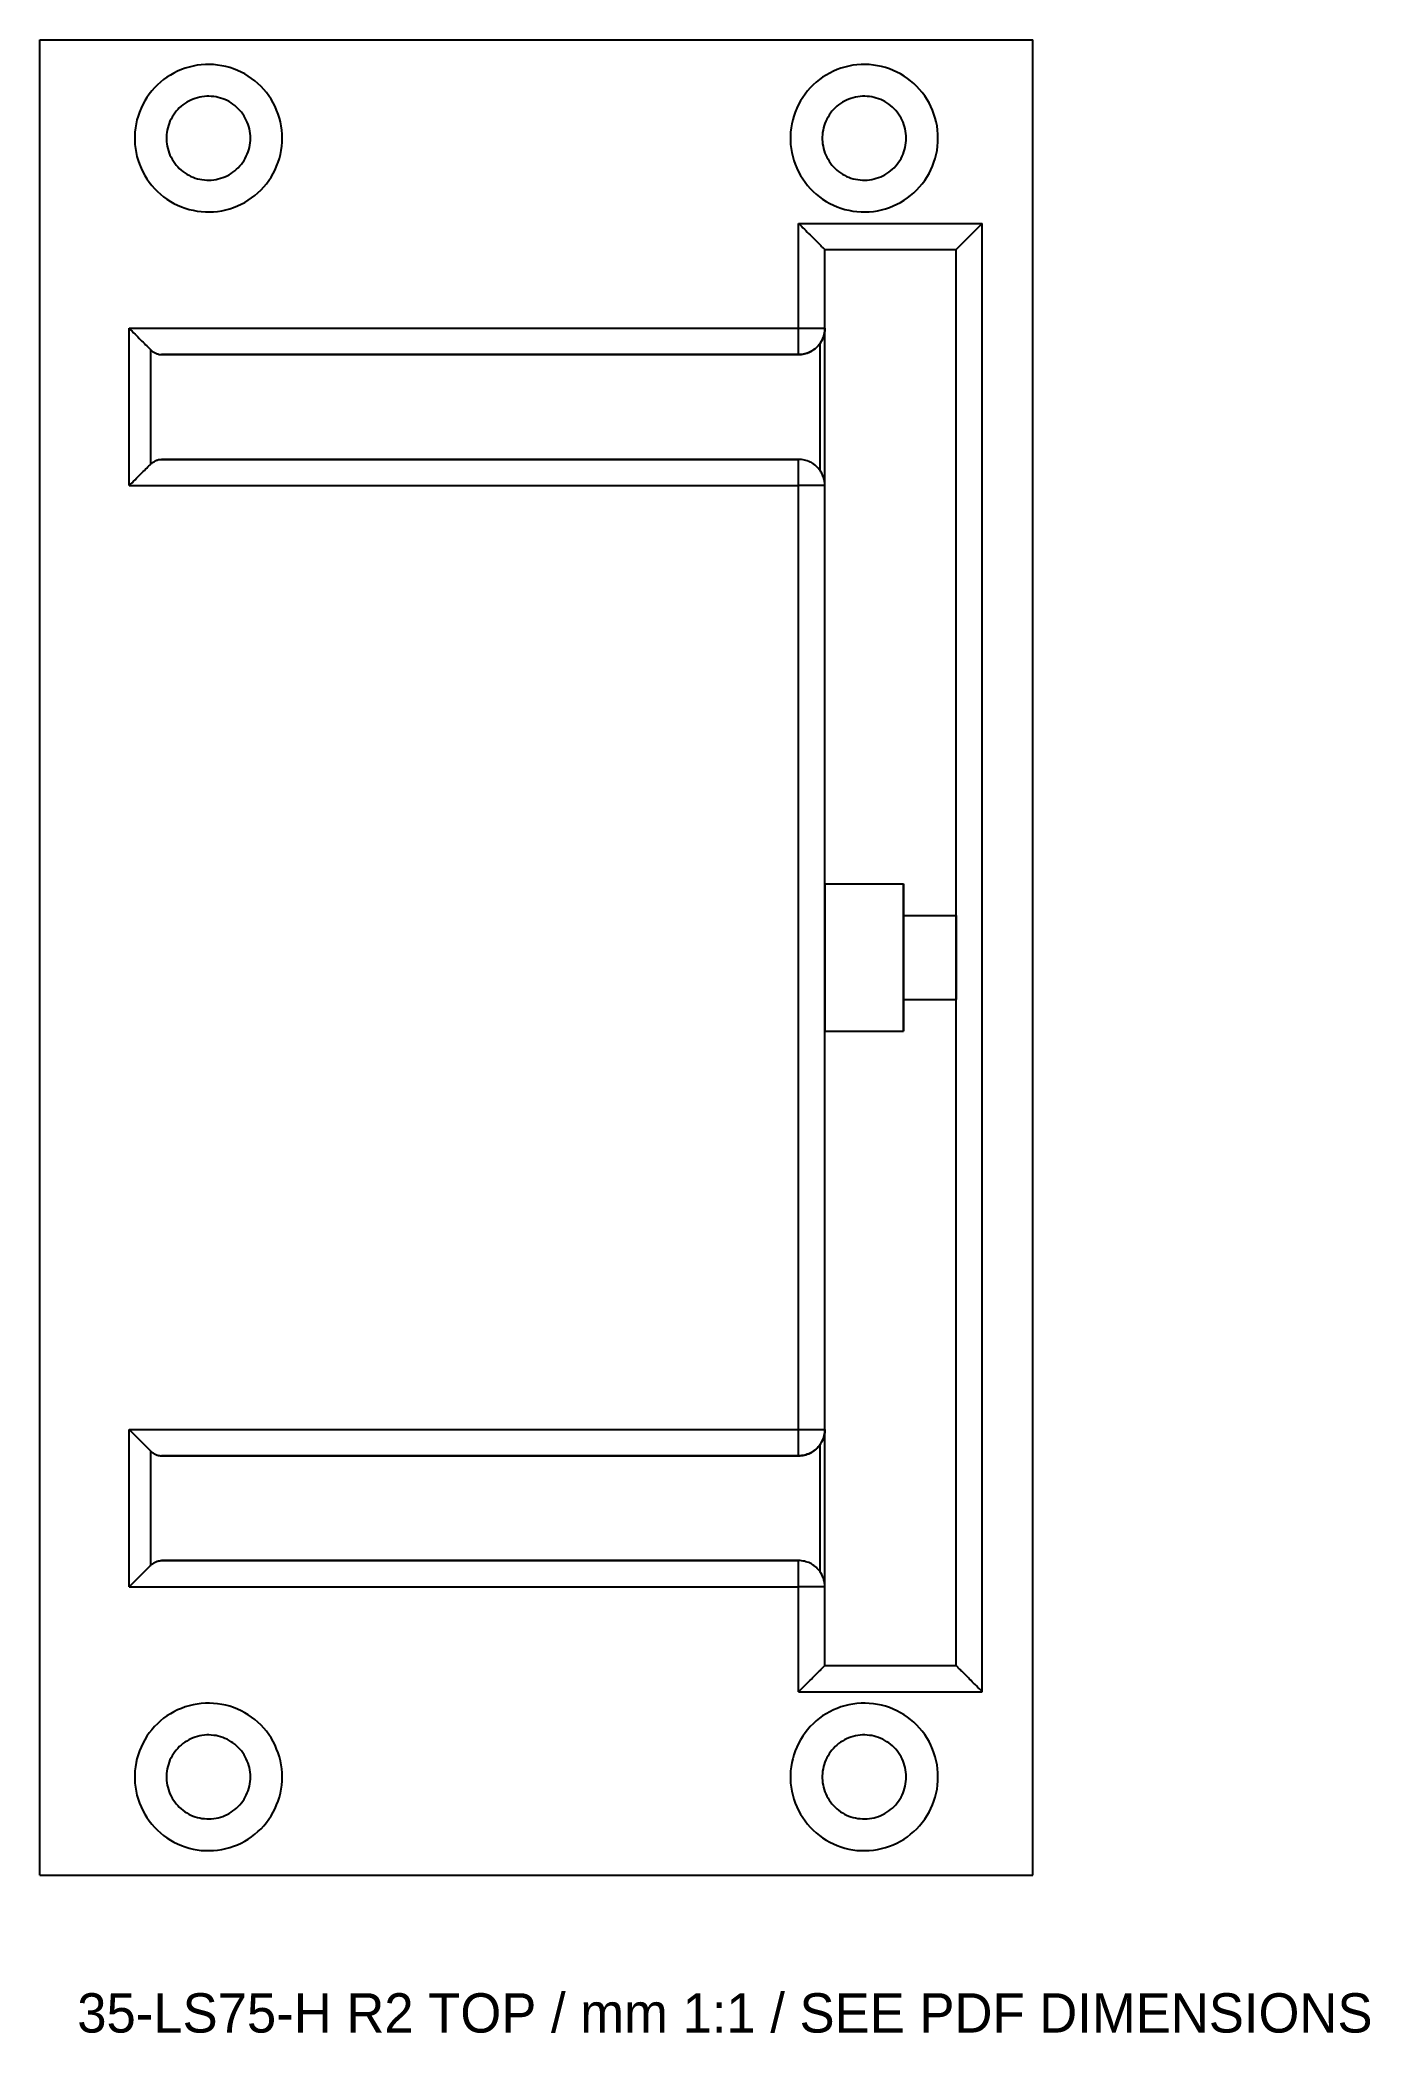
# Model space of a CAD drawing. Header units: millimetres. Extents: x -38 to 64, y -82 to 70.
import ezdxf

# ---------------------------------------------------------------- set-up
doc = ezdxf.new("R2010")
doc.units = ezdxf.units.MM
doc.layers.add('HIDDEN', color=8, linetype='Continuous')

msp = doc.modelspace()

# ---------------------------------------------------------------- texts
msp.add_text('35-LS75-H R2 TOP / mm 1:1 / SEE PDF DIMENSIONS', height=3).set_placement((-35, -82))

# ---------------------------------------------------------------- linework, layer by layer
for points in [[(-37.85, -70), (-37.85, 70)], [(-37.85, 70), (37.85, 70)], [(37.85, -70), (37.85, 70)], [(-19.38, 62.5), (-19.38, 62.81), (-19.41, 63.12), (-19.45, 63.43), (-19.51, 63.74), (-19.59, 64.04), (-19.69, 64.34), (-19.8, 64.63), (-19.92, 64.92), (-20.06, 65.2), (-20.22, 65.47), (-20.39, 65.73), (-20.58, 65.98), (-20.78, 66.22), (-20.99, 66.45), (-21.22, 66.67), (-21.46, 66.87), (-21.71, 67.06), (-21.96, 67.24), (-22.23, 67.4), (-22.51, 67.54), (-22.79, 67.67), (-23.08, 67.79), (-23.38, 67.89), (-23.68, 67.97), (-23.99, 68.03), (-24.3, 68.08), (-24.61, 68.11), (-24.92, 68.12), (-25.23, 68.12), (-25.55, 68.1), (-25.86, 68.06), (-26.16, 68), (-26.47, 67.93), (-26.77, 67.84), (-27.06, 67.73), (-27.35, 67.61), (-27.63, 67.47), (-27.9, 67.32), (-28.17, 67.15), (-28.42, 66.97), (-28.66, 66.77), (-28.89, 66.56), (-29.11, 66.34), (-29.32, 66.1), (-29.51, 65.86), (-29.69, 65.6), (-29.86, 65.34), (-30.01, 65.06), (-30.14, 64.78), (-30.26, 64.49), (-30.36, 64.19), (-30.45, 63.89), (-30.52, 63.59), (-30.57, 63.28), (-30.61, 62.97), (-30.62, 62.66), (-30.62, 62.34), (-30.61, 62.03), (-30.57, 61.72), (-30.52, 61.41), (-30.45, 61.11), (-30.36, 60.81), (-30.26, 60.51), (-30.14, 60.22), (-30.01, 59.94), (-29.86, 59.66), (-29.69, 59.4), (-29.51, 59.14), (-29.32, 58.9), (-29.11, 58.66), (-28.89, 58.44), (-28.66, 58.23), (-28.42, 58.03), (-28.17, 57.85), (-27.9, 57.68), (-27.63, 57.53), (-27.35, 57.39), (-27.06, 57.27), (-26.77, 57.16), (-26.47, 57.07), (-26.16, 57), (-25.86, 56.94), (-25.55, 56.9), (-25.23, 56.88), (-24.92, 56.88), (-24.61, 56.89), (-24.3, 56.92), (-23.99, 56.97), (-23.68, 57.03), (-23.38, 57.11), (-23.08, 57.21), (-22.79, 57.33), (-22.51, 57.46), (-22.23, 57.6), (-21.96, 57.76), (-21.71, 57.94), (-21.46, 58.13), (-21.22, 58.33), (-20.99, 58.55), (-20.78, 58.78), (-20.58, 59.02), (-20.39, 59.27), (-20.22, 59.53), (-20.06, 59.8), (-19.92, 60.08), (-19.8, 60.37), (-19.69, 60.66), (-19.59, 60.96), (-19.51, 61.26), (-19.45, 61.57), (-19.41, 61.88), (-19.38, 62.19), (-19.38, 62.5)], [(30.62, 62.5), (30.62, 62.81), (30.59, 63.12), (30.55, 63.43), (30.49, 63.74), (30.41, 64.04), (30.31, 64.34), (30.2, 64.63), (30.08, 64.92), (29.94, 65.2), (29.78, 65.47), (29.61, 65.73), (29.42, 65.98), (29.22, 66.22), (29.01, 66.45), (28.78, 66.67), (28.54, 66.87), (28.29, 67.06), (28.04, 67.24), (27.77, 67.4), (27.49, 67.54), (27.21, 67.67), (26.92, 67.79), (26.62, 67.89), (26.32, 67.97), (26.01, 68.03), (25.7, 68.08), (25.39, 68.11), (25.08, 68.12), (24.77, 68.12), (24.45, 68.1), (24.14, 68.06), (23.84, 68), (23.53, 67.93), (23.23, 67.84), (22.94, 67.73), (22.65, 67.61), (22.37, 67.47), (22.1, 67.32), (21.83, 67.15), (21.58, 66.97), (21.34, 66.77), (21.11, 66.56), (20.89, 66.34), (20.68, 66.1), (20.49, 65.86), (20.31, 65.6), (20.14, 65.34), (19.99, 65.06), (19.86, 64.78), (19.74, 64.49), (19.64, 64.19), (19.55, 63.89), (19.48, 63.59), (19.43, 63.28), (19.39, 62.97), (19.38, 62.66), (19.38, 62.34), (19.39, 62.03), (19.43, 61.72), (19.48, 61.41), (19.55, 61.11), (19.64, 60.81), (19.74, 60.51), (19.86, 60.22), (19.99, 59.94), (20.14, 59.66), (20.31, 59.4), (20.49, 59.14), (20.68, 58.9), (20.89, 58.66), (21.11, 58.44), (21.34, 58.23), (21.58, 58.03), (21.83, 57.85), (22.1, 57.68), (22.37, 57.53), (22.65, 57.39), (22.94, 57.27), (23.23, 57.16), (23.53, 57.07), (23.84, 57), (24.14, 56.94), (24.45, 56.9), (24.77, 56.88), (25.08, 56.88), (25.39, 56.89), (25.7, 56.92), (26.01, 56.97), (26.32, 57.03), (26.62, 57.11), (26.92, 57.21), (27.21, 57.33), (27.49, 57.46), (27.77, 57.6), (28.04, 57.76), (28.29, 57.94), (28.54, 58.13), (28.78, 58.33), (29.01, 58.55), (29.22, 58.78), (29.42, 59.02), (29.61, 59.27), (29.78, 59.53), (29.94, 59.8), (30.08, 60.08), (30.2, 60.37), (30.31, 60.66), (30.41, 60.96), (30.49, 61.26), (30.55, 61.57), (30.59, 61.88), (30.62, 62.19), (30.62, 62.5)], [(-21.8, 62.5), (-21.8, 62.68), (-21.82, 62.86), (-21.84, 63.03), (-21.88, 63.21), (-21.92, 63.38), (-21.98, 63.55), (-22.04, 63.71), (-22.11, 63.88), (-22.19, 64.04), (-22.28, 64.19), (-22.38, 64.34), (-22.49, 64.48), (-22.6, 64.62), (-22.72, 64.75), (-22.85, 64.87), (-22.99, 64.99), (-23.13, 65.09), (-23.27, 65.19), (-23.43, 65.29), (-23.58, 65.37), (-23.74, 65.44), (-23.91, 65.51), (-24.08, 65.56), (-24.25, 65.61), (-24.42, 65.65), (-24.6, 65.67), (-24.78, 65.69), (-24.96, 65.7), (-25.13, 65.7), (-25.31, 65.68), (-25.49, 65.66), (-25.66, 65.63), (-25.84, 65.59), (-26.01, 65.54), (-26.17, 65.48), (-26.34, 65.41), (-26.5, 65.33), (-26.65, 65.24), (-26.8, 65.15), (-26.95, 65.04), (-27.08, 64.93), (-27.22, 64.81), (-27.34, 64.68), (-27.46, 64.55), (-27.57, 64.41), (-27.67, 64.26), (-27.76, 64.11), (-27.85, 63.96), (-27.93, 63.8), (-27.99, 63.63), (-28.05, 63.46), (-28.1, 63.29), (-28.14, 63.12), (-28.17, 62.94), (-28.19, 62.77), (-28.2, 62.59), (-28.2, 62.41), (-28.19, 62.23), (-28.17, 62.06), (-28.14, 61.88), (-28.1, 61.71), (-28.05, 61.54), (-27.99, 61.37), (-27.93, 61.2), (-27.85, 61.04), (-27.76, 60.89), (-27.67, 60.74), (-27.57, 60.59), (-27.46, 60.45), (-27.34, 60.32), (-27.22, 60.19), (-27.08, 60.07), (-26.95, 59.96), (-26.8, 59.85), (-26.65, 59.76), (-26.5, 59.67), (-26.34, 59.59), (-26.17, 59.52), (-26.01, 59.46), (-25.84, 59.41), (-25.66, 59.37), (-25.49, 59.34), (-25.31, 59.32), (-25.13, 59.3), (-24.96, 59.3), (-24.78, 59.31), (-24.6, 59.33), (-24.42, 59.35), (-24.25, 59.39), (-24.08, 59.44), (-23.91, 59.49), (-23.74, 59.56), (-23.58, 59.63), (-23.43, 59.71), (-23.27, 59.81), (-23.13, 59.91), (-22.99, 60.01), (-22.85, 60.13), (-22.72, 60.25), (-22.6, 60.38), (-22.49, 60.52), (-22.38, 60.66), (-22.28, 60.81), (-22.19, 60.96), (-22.11, 61.12), (-22.04, 61.29), (-21.98, 61.45), (-21.92, 61.62), (-21.88, 61.79), (-21.84, 61.97), (-21.82, 62.14), (-21.8, 62.32), (-21.8, 62.5)], [(28.2, 62.5), (28.2, 62.68), (28.18, 62.86), (28.16, 63.03), (28.12, 63.21), (28.08, 63.38), (28.02, 63.55), (27.96, 63.71), (27.89, 63.88), (27.81, 64.04), (27.72, 64.19), (27.62, 64.34), (27.51, 64.48), (27.4, 64.62), (27.28, 64.75), (27.15, 64.87), (27.01, 64.99), (26.87, 65.09), (26.73, 65.19), (26.57, 65.29), (26.42, 65.37), (26.26, 65.44), (26.09, 65.51), (25.92, 65.56), (25.75, 65.61), (25.58, 65.65), (25.4, 65.67), (25.22, 65.69), (25.04, 65.7), (24.87, 65.7), (24.69, 65.68), (24.51, 65.66), (24.34, 65.63), (24.16, 65.59), (23.99, 65.54), (23.83, 65.48), (23.66, 65.41), (23.5, 65.33), (23.35, 65.24), (23.2, 65.15), (23.05, 65.04), (22.92, 64.93), (22.78, 64.81), (22.66, 64.68), (22.54, 64.55), (22.43, 64.41), (22.33, 64.26), (22.24, 64.11), (22.15, 63.96), (22.07, 63.8), (22.01, 63.63), (21.95, 63.46), (21.9, 63.29), (21.86, 63.12), (21.83, 62.94), (21.81, 62.77), (21.8, 62.59), (21.8, 62.41), (21.81, 62.23), (21.83, 62.06), (21.86, 61.88), (21.9, 61.71), (21.95, 61.54), (22.01, 61.37), (22.07, 61.2), (22.15, 61.04), (22.24, 60.89), (22.33, 60.74), (22.43, 60.59), (22.54, 60.45), (22.66, 60.32), (22.78, 60.19), (22.92, 60.07), (23.05, 59.96), (23.2, 59.85), (23.35, 59.76), (23.5, 59.67), (23.66, 59.59), (23.83, 59.52), (23.99, 59.46), (24.16, 59.41), (24.34, 59.37), (24.51, 59.34), (24.69, 59.32), (24.87, 59.3), (25.04, 59.3), (25.22, 59.31), (25.4, 59.33), (25.58, 59.35), (25.75, 59.39), (25.92, 59.44), (26.09, 59.49), (26.26, 59.56), (26.42, 59.63), (26.57, 59.71), (26.73, 59.81), (26.87, 59.91), (27.01, 60.01), (27.15, 60.13), (27.28, 60.25), (27.4, 60.38), (27.51, 60.52), (27.62, 60.66), (27.72, 60.81), (27.81, 60.96), (27.89, 61.12), (27.96, 61.29), (28.02, 61.45), (28.08, 61.62), (28.12, 61.79), (28.16, 61.97), (28.18, 62.14), (28.2, 62.32), (28.2, 62.5)], [(20, 56), (20.11, 55.89), (20.22, 55.78), (20.33, 55.67), (20.45, 55.55), (20.55, 55.45), (20.66, 55.34), (20.76, 55.24), (20.87, 55.13), (20.97, 55.03), (21.06, 54.94), (21.16, 54.84), (21.25, 54.75), (21.33, 54.67), (21.41, 54.59), (21.49, 54.51), (21.56, 54.44), (21.63, 54.37), (21.69, 54.31), (21.75, 54.25), (21.8, 54.2), (21.84, 54.16), (21.89, 54.11), (21.92, 54.08), (21.95, 54.05), (21.97, 54.03), (21.99, 54.01), (21.99, 54.01), (22, 54)], [(20, 48), (20, 56)], [(20, 56), (34, 56)], [(34, 56), (33.89, 55.89), (33.78, 55.78), (33.67, 55.67), (33.55, 55.55), (33.45, 55.45), (33.34, 55.34), (33.24, 55.24), (33.13, 55.13), (33.03, 55.03), (32.94, 54.94), (32.84, 54.84), (32.75, 54.75), (32.67, 54.67), (32.59, 54.59), (32.51, 54.51), (32.44, 54.44), (32.37, 54.37), (32.31, 54.31), (32.25, 54.25), (32.2, 54.2), (32.16, 54.16), (32.11, 54.11), (32.08, 54.08), (32.05, 54.05), (32.03, 54.03), (32.01, 54.01), (32.01, 54.01), (32, 54)], [(34, -56), (34, 56)], [(22, 54), (32, 54)], [(22, -54), (22, 54)], [(32, -54), (32, 54)], [(-31.04, 48), (-30.93, 47.89), (-30.81, 47.78), (-30.7, 47.66), (-30.59, 47.55), (-30.48, 47.44), (-30.38, 47.34), (-30.27, 47.23), (-30.17, 47.13), (-30.07, 47.03), (-29.97, 46.93), (-29.88, 46.84), (-29.79, 46.75), (-29.7, 46.66), (-29.62, 46.58), (-29.54, 46.5), (-29.47, 46.43), (-29.4, 46.36)], [(-31.04, 36), (-31.04, 48)], [(-31.04, 48), (20, 48)], [(20, 48), (20.11, 48), (20.22, 48), (20.33, 48), (20.45, 48), (20.55, 48), (20.66, 48), (20.76, 48), (20.87, 48), (20.97, 48), (21.06, 48), (21.16, 48), (21.25, 48), (21.33, 48), (21.41, 48), (21.49, 48), (21.56, 48), (21.63, 48), (21.69, 48), (21.75, 48), (21.8, 48), (21.84, 48), (21.89, 48), (21.92, 48), (21.95, 48), (21.97, 48), (21.99, 48), (21.99, 48), (22, 48)], [(20, 46), (20, 46.01), (20, 46.01), (20, 46.03), (20, 46.05), (20, 46.08), (20, 46.11), (20, 46.16), (20, 46.2), (20, 46.25), (20, 46.31), (20, 46.37), (20, 46.44), (20, 46.51), (20, 46.59), (20, 46.67), (20, 46.75), (20, 46.84), (20, 46.94), (20, 47.03), (20, 47.13), (20, 47.24), (20, 47.34), (20, 47.45), (20, 47.55), (20, 47.67), (20, 47.78), (20, 47.89), (20, 48)], [(22, 48), (22, 47.92), (21.99, 47.85), (21.99, 47.77), (21.98, 47.69), (21.96, 47.62), (21.95, 47.54), (21.93, 47.47), (21.91, 47.4), (21.88, 47.32), (21.85, 47.25), (21.82, 47.18), (21.79, 47.11), (21.76, 47.05), (21.72, 46.98), (21.68, 46.91), (21.64, 46.85)], [(-29.4, 46.36), (-29.36, 46.32), (-29.31, 46.28), (-29.27, 46.24), (-29.22, 46.21), (-29.17, 46.18), (-29.12, 46.15), (-29.07, 46.12), (-29.02, 46.09), (-28.97, 46.07), (-28.91, 46.05), (-28.86, 46.04), (-28.81, 46.02), (-28.76, 46.01), (-28.7, 46.01), (-28.65, 46), (-28.59, 46)], [(-29.4, 37.64), (-29.4, 46.36)], [(20, 46), (-28.59, 46)], [(21.64, 46.85), (21.57, 46.76), (21.5, 46.67), (21.42, 46.59), (21.34, 46.51), (21.25, 46.44), (21.16, 46.37), (21.07, 46.31), (20.97, 46.25), (20.87, 46.2), (20.77, 46.15), (20.66, 46.11), (20.56, 46.08), (20.45, 46.05), (20.34, 46.03), (20.22, 46.01), (20.11, 46), (20, 46)], [(21.64, 37.15), (21.64, 46.85)], [(-31.04, 36), (-30.93, 36.11), (-30.81, 36.22), (-30.7, 36.34), (-30.59, 36.45), (-30.48, 36.56), (-30.38, 36.66), (-30.27, 36.77), (-30.17, 36.87), (-30.07, 36.97), (-29.97, 37.07), (-29.88, 37.16), (-29.79, 37.25), (-29.7, 37.34), (-29.62, 37.42), (-29.54, 37.5), (-29.47, 37.57), (-29.4, 37.64)], [(-29.4, 37.64), (-29.36, 37.68), (-29.31, 37.72), (-29.27, 37.76), (-29.22, 37.79), (-29.17, 37.82), (-29.12, 37.85), (-29.07, 37.88), (-29.02, 37.91), (-28.97, 37.93), (-28.91, 37.95), (-28.86, 37.96), (-28.81, 37.98), (-28.76, 37.99), (-28.7, 37.99), (-28.65, 38), (-28.59, 38)], [(20, 38), (-28.59, 38)], [(21.64, 37.15), (21.57, 37.24), (21.5, 37.33), (21.42, 37.41), (21.34, 37.49), (21.25, 37.56), (21.16, 37.63), (21.07, 37.69), (20.97, 37.75), (20.87, 37.8), (20.77, 37.85), (20.66, 37.89), (20.56, 37.92), (20.45, 37.95), (20.34, 37.97), (20.22, 37.99), (20.11, 38), (20, 38)], [(20, 36), (20, 36.11), (20, 36.22), (20, 36.33), (20, 36.45), (20, 36.55), (20, 36.66), (20, 36.76), (20, 36.87), (20, 36.97), (20, 37.06), (20, 37.16), (20, 37.25), (20, 37.33), (20, 37.41), (20, 37.49), (20, 37.56), (20, 37.63), (20, 37.69), (20, 37.75), (20, 37.8), (20, 37.84), (20, 37.89), (20, 37.92), (20, 37.95), (20, 37.97), (20, 37.99), (20, 37.99), (20, 38)], [(22, 36), (22, 36.08), (21.99, 36.15), (21.99, 36.23), (21.98, 36.31), (21.96, 36.38), (21.95, 36.46), (21.93, 36.53), (21.91, 36.6), (21.88, 36.68), (21.85, 36.75), (21.82, 36.82), (21.79, 36.89), (21.76, 36.95), (21.72, 37.02), (21.68, 37.09), (21.64, 37.15)], [(-31.04, 36), (20, 36)], [(20, -36), (20, 36)], [(22, 36), (21.99, 36), (21.99, 36), (21.97, 36), (21.95, 36), (21.92, 36), (21.89, 36), (21.84, 36), (21.8, 36), (21.75, 36), (21.69, 36), (21.63, 36), (21.56, 36), (21.49, 36), (21.41, 36), (21.33, 36), (21.25, 36), (21.16, 36), (21.06, 36), (20.97, 36), (20.87, 36), (20.76, 36), (20.66, 36), (20.55, 36), (20.45, 36), (20.33, 36), (20.22, 36), (20.11, 36), (20, 36)], [(-31.04, -36), (-30.93, -36.11), (-30.81, -36.22), (-30.7, -36.34), (-30.59, -36.45), (-30.48, -36.56), (-30.38, -36.66), (-30.27, -36.77), (-30.17, -36.87), (-30.07, -36.97), (-29.97, -37.07), (-29.88, -37.16), (-29.79, -37.25), (-29.7, -37.34), (-29.62, -37.42), (-29.54, -37.5), (-29.47, -37.57), (-29.4, -37.64)], [(-31.04, -48), (-31.04, -36)], [(-31.04, -36), (20, -36)], [(20, -38), (20, -37.99), (20, -37.99), (20, -37.97), (20, -37.95), (20, -37.92), (20, -37.89), (20, -37.84), (20, -37.8), (20, -37.75), (20, -37.69), (20, -37.63), (20, -37.56), (20, -37.49), (20, -37.41), (20, -37.33), (20, -37.25), (20, -37.16), (20, -37.06), (20, -36.97), (20, -36.87), (20, -36.76), (20, -36.66), (20, -36.55), (20, -36.45), (20, -36.33), (20, -36.22), (20, -36.11), (20, -36)], [(20, -36), (20.11, -36), (20.22, -36), (20.33, -36), (20.45, -36), (20.55, -36), (20.66, -36), (20.76, -36), (20.87, -36), (20.97, -36), (21.06, -36), (21.16, -36), (21.25, -36), (21.33, -36), (21.41, -36), (21.49, -36), (21.56, -36), (21.63, -36), (21.69, -36), (21.75, -36), (21.8, -36), (21.84, -36), (21.89, -36), (21.92, -36), (21.95, -36), (21.97, -36), (21.99, -36), (21.99, -36), (22, -36)], [(22, -36), (22, -36.08), (21.99, -36.15), (21.99, -36.23), (21.98, -36.31), (21.96, -36.38), (21.95, -36.46), (21.93, -36.53), (21.91, -36.6), (21.88, -36.68), (21.85, -36.75), (21.82, -36.82), (21.79, -36.89), (21.76, -36.95), (21.72, -37.02), (21.68, -37.09), (21.64, -37.15)], [(-29.4, -37.64), (-29.36, -37.68), (-29.31, -37.72), (-29.27, -37.76), (-29.22, -37.79), (-29.17, -37.82), (-29.12, -37.85), (-29.07, -37.88), (-29.02, -37.91), (-28.97, -37.93), (-28.91, -37.95), (-28.86, -37.96), (-28.81, -37.98), (-28.76, -37.99), (-28.7, -37.99), (-28.65, -38), (-28.59, -38)], [(-29.4, -46.36), (-29.4, -37.64)], [(20, -38), (-28.59, -38)], [(21.64, -37.15), (21.57, -37.24), (21.5, -37.33), (21.42, -37.41), (21.34, -37.49), (21.25, -37.56), (21.16, -37.63), (21.07, -37.69), (20.97, -37.75), (20.87, -37.8), (20.77, -37.85), (20.66, -37.89), (20.56, -37.92), (20.45, -37.95), (20.34, -37.97), (20.22, -37.99), (20.11, -38), (20, -38)], [(21.64, -46.85), (21.64, -37.15)], [(-31.04, -48), (-30.93, -47.89), (-30.81, -47.78), (-30.7, -47.66), (-30.59, -47.55), (-30.48, -47.44), (-30.38, -47.34), (-30.27, -47.23), (-30.17, -47.13), (-30.07, -47.03), (-29.97, -46.93), (-29.88, -46.84), (-29.79, -46.75), (-29.7, -46.66), (-29.62, -46.58), (-29.54, -46.5), (-29.47, -46.43), (-29.4, -46.36)], [(-29.4, -46.36), (-29.36, -46.32), (-29.31, -46.28), (-29.27, -46.24), (-29.22, -46.21), (-29.17, -46.18), (-29.12, -46.15), (-29.07, -46.12), (-29.02, -46.09), (-28.97, -46.07), (-28.91, -46.05), (-28.86, -46.04), (-28.81, -46.02), (-28.76, -46.01), (-28.7, -46.01), (-28.65, -46), (-28.59, -46)], [(20, -46), (-28.59, -46)], [(21.64, -46.85), (21.57, -46.76), (21.5, -46.67), (21.42, -46.59), (21.34, -46.51), (21.25, -46.44), (21.16, -46.37), (21.07, -46.31), (20.97, -46.25), (20.87, -46.2), (20.77, -46.15), (20.66, -46.11), (20.56, -46.08), (20.45, -46.05), (20.34, -46.03), (20.22, -46.01), (20.11, -46), (20, -46)], [(20, -48), (20, -47.89), (20, -47.78), (20, -47.67), (20, -47.55), (20, -47.45), (20, -47.34), (20, -47.24), (20, -47.13), (20, -47.03), (20, -46.94), (20, -46.84), (20, -46.75), (20, -46.67), (20, -46.59), (20, -46.51), (20, -46.44), (20, -46.37), (20, -46.31), (20, -46.25), (20, -46.2), (20, -46.16), (20, -46.11), (20, -46.08), (20, -46.05), (20, -46.03), (20, -46.01), (20, -46.01), (20, -46)], [(22, -48), (22, -47.92), (21.99, -47.85), (21.99, -47.77), (21.98, -47.69), (21.96, -47.62), (21.95, -47.54), (21.93, -47.47), (21.91, -47.4), (21.88, -47.32), (21.85, -47.25), (21.82, -47.18), (21.79, -47.11), (21.76, -47.05), (21.72, -46.98), (21.68, -46.91), (21.64, -46.85)], [(-31.04, -48), (20, -48)], [(20, -56), (20, -48)], [(22, -48), (21.99, -48), (21.99, -48), (21.97, -48), (21.95, -48), (21.92, -48), (21.89, -48), (21.84, -48), (21.8, -48), (21.75, -48), (21.69, -48), (21.63, -48), (21.56, -48), (21.49, -48), (21.41, -48), (21.33, -48), (21.25, -48), (21.16, -48), (21.06, -48), (20.97, -48), (20.87, -48), (20.76, -48), (20.66, -48), (20.55, -48), (20.45, -48), (20.33, -48), (20.22, -48), (20.11, -48), (20, -48)], [(20, -56), (20.11, -55.89), (20.22, -55.78), (20.33, -55.67), (20.45, -55.55), (20.55, -55.45), (20.66, -55.34), (20.76, -55.24), (20.87, -55.13), (20.97, -55.03), (21.06, -54.94), (21.16, -54.84), (21.25, -54.75), (21.33, -54.67), (21.41, -54.59), (21.49, -54.51), (21.56, -54.44), (21.63, -54.37), (21.69, -54.31), (21.75, -54.25), (21.8, -54.2), (21.84, -54.16), (21.89, -54.11), (21.92, -54.08), (21.95, -54.05), (21.97, -54.03), (21.99, -54.01), (21.99, -54.01), (22, -54)], [(22, -54), (32, -54)], [(34, -56), (33.89, -55.89), (33.78, -55.78), (33.67, -55.67), (33.55, -55.55), (33.45, -55.45), (33.34, -55.34), (33.24, -55.24), (33.13, -55.13), (33.03, -55.03), (32.94, -54.94), (32.84, -54.84), (32.75, -54.75), (32.67, -54.67), (32.59, -54.59), (32.51, -54.51), (32.44, -54.44), (32.37, -54.37), (32.31, -54.31), (32.25, -54.25), (32.2, -54.2), (32.16, -54.16), (32.11, -54.11), (32.08, -54.08), (32.05, -54.05), (32.03, -54.03), (32.01, -54.01), (32.01, -54.01), (32, -54)], [(20, -56), (34, -56)], [(-19.38, -62.5), (-19.38, -62.19), (-19.41, -61.88), (-19.45, -61.57), (-19.51, -61.26), (-19.59, -60.96), (-19.69, -60.66), (-19.8, -60.37), (-19.92, -60.08), (-20.06, -59.8), (-20.22, -59.53), (-20.39, -59.27), (-20.58, -59.02), (-20.78, -58.78), (-20.99, -58.55), (-21.22, -58.33), (-21.46, -58.13), (-21.71, -57.94), (-21.96, -57.76), (-22.23, -57.6), (-22.51, -57.46), (-22.79, -57.33), (-23.08, -57.21), (-23.38, -57.11), (-23.68, -57.03), (-23.99, -56.97), (-24.3, -56.92), (-24.61, -56.89), (-24.92, -56.88), (-25.23, -56.88), (-25.55, -56.9), (-25.86, -56.94), (-26.16, -57), (-26.47, -57.07), (-26.77, -57.16), (-27.06, -57.27), (-27.35, -57.39), (-27.63, -57.53), (-27.9, -57.68), (-28.17, -57.85), (-28.42, -58.03), (-28.66, -58.23), (-28.89, -58.44), (-29.11, -58.66), (-29.32, -58.9), (-29.51, -59.14), (-29.69, -59.4), (-29.86, -59.66), (-30.01, -59.94), (-30.14, -60.22), (-30.26, -60.51), (-30.36, -60.81), (-30.45, -61.11), (-30.52, -61.41), (-30.57, -61.72), (-30.61, -62.03), (-30.62, -62.34), (-30.62, -62.66), (-30.61, -62.97), (-30.57, -63.28), (-30.52, -63.59), (-30.45, -63.89), (-30.36, -64.19), (-30.26, -64.49), (-30.14, -64.78), (-30.01, -65.06), (-29.86, -65.34), (-29.69, -65.6), (-29.51, -65.86), (-29.32, -66.1), (-29.11, -66.34), (-28.89, -66.56), (-28.66, -66.77), (-28.42, -66.97), (-28.17, -67.15), (-27.9, -67.32), (-27.63, -67.47), (-27.35, -67.61), (-27.06, -67.73), (-26.77, -67.84), (-26.47, -67.93), (-26.16, -68), (-25.86, -68.06), (-25.55, -68.1), (-25.23, -68.12), (-24.92, -68.12), (-24.61, -68.11), (-24.3, -68.08), (-23.99, -68.03), (-23.68, -67.97), (-23.38, -67.89), (-23.08, -67.79), (-22.79, -67.67), (-22.51, -67.54), (-22.23, -67.4), (-21.96, -67.24), (-21.71, -67.06), (-21.46, -66.87), (-21.22, -66.67), (-20.99, -66.45), (-20.78, -66.22), (-20.58, -65.98), (-20.39, -65.73), (-20.22, -65.47), (-20.06, -65.2), (-19.92, -64.92), (-19.8, -64.63), (-19.69, -64.34), (-19.59, -64.04), (-19.51, -63.74), (-19.45, -63.43), (-19.41, -63.12), (-19.38, -62.81), (-19.38, -62.5)], [(30.62, -62.5), (30.62, -62.19), (30.59, -61.88), (30.55, -61.57), (30.49, -61.26), (30.41, -60.96), (30.31, -60.66), (30.2, -60.37), (30.08, -60.08), (29.94, -59.8), (29.78, -59.53), (29.61, -59.27), (29.42, -59.02), (29.22, -58.78), (29.01, -58.55), (28.78, -58.33), (28.54, -58.13), (28.29, -57.94), (28.04, -57.76), (27.77, -57.6), (27.49, -57.46), (27.21, -57.33), (26.92, -57.21), (26.62, -57.11), (26.32, -57.03), (26.01, -56.97), (25.7, -56.92), (25.39, -56.89), (25.08, -56.88), (24.77, -56.88), (24.45, -56.9), (24.14, -56.94), (23.84, -57), (23.53, -57.07), (23.23, -57.16), (22.94, -57.27), (22.65, -57.39), (22.37, -57.53), (22.1, -57.68), (21.83, -57.85), (21.58, -58.03), (21.34, -58.23), (21.11, -58.44), (20.89, -58.66), (20.68, -58.9), (20.49, -59.14), (20.31, -59.4), (20.14, -59.66), (19.99, -59.94), (19.86, -60.22), (19.74, -60.51), (19.64, -60.81), (19.55, -61.11), (19.48, -61.41), (19.43, -61.72), (19.39, -62.03), (19.38, -62.34), (19.38, -62.66), (19.39, -62.97), (19.43, -63.28), (19.48, -63.59), (19.55, -63.89), (19.64, -64.19), (19.74, -64.49), (19.86, -64.78), (19.99, -65.06), (20.14, -65.34), (20.31, -65.6), (20.49, -65.86), (20.68, -66.1), (20.89, -66.34), (21.11, -66.56), (21.34, -66.77), (21.58, -66.97), (21.83, -67.15), (22.1, -67.32), (22.37, -67.47), (22.65, -67.61), (22.94, -67.73), (23.23, -67.84), (23.53, -67.93), (23.84, -68), (24.14, -68.06), (24.45, -68.1), (24.77, -68.12), (25.08, -68.12), (25.39, -68.11), (25.7, -68.08), (26.01, -68.03), (26.32, -67.97), (26.62, -67.89), (26.92, -67.79), (27.21, -67.67), (27.49, -67.54), (27.77, -67.4), (28.04, -67.24), (28.29, -67.06), (28.54, -66.87), (28.78, -66.67), (29.01, -66.45), (29.22, -66.22), (29.42, -65.98), (29.61, -65.73), (29.78, -65.47), (29.94, -65.2), (30.08, -64.92), (30.2, -64.63), (30.31, -64.34), (30.41, -64.04), (30.49, -63.74), (30.55, -63.43), (30.59, -63.12), (30.62, -62.81), (30.62, -62.5)], [(-21.8, -62.5), (-21.8, -62.32), (-21.82, -62.14), (-21.84, -61.97), (-21.88, -61.79), (-21.92, -61.62), (-21.98, -61.45), (-22.04, -61.29), (-22.11, -61.12), (-22.19, -60.96), (-22.28, -60.81), (-22.38, -60.66), (-22.49, -60.52), (-22.6, -60.38), (-22.72, -60.25), (-22.85, -60.13), (-22.99, -60.01), (-23.13, -59.91), (-23.27, -59.81), (-23.43, -59.71), (-23.58, -59.63), (-23.74, -59.56), (-23.91, -59.49), (-24.08, -59.44), (-24.25, -59.39), (-24.42, -59.35), (-24.6, -59.33), (-24.78, -59.31), (-24.96, -59.3), (-25.13, -59.3), (-25.31, -59.32), (-25.49, -59.34), (-25.66, -59.37), (-25.84, -59.41), (-26.01, -59.46), (-26.17, -59.52), (-26.34, -59.59), (-26.5, -59.67), (-26.65, -59.76), (-26.8, -59.85), (-26.95, -59.96), (-27.08, -60.07), (-27.22, -60.19), (-27.34, -60.32), (-27.46, -60.45), (-27.57, -60.59), (-27.67, -60.74), (-27.76, -60.89), (-27.85, -61.04), (-27.93, -61.2), (-27.99, -61.37), (-28.05, -61.54), (-28.1, -61.71), (-28.14, -61.88), (-28.17, -62.06), (-28.19, -62.23), (-28.2, -62.41), (-28.2, -62.59), (-28.19, -62.77), (-28.17, -62.94), (-28.14, -63.12), (-28.1, -63.29), (-28.05, -63.46), (-27.99, -63.63), (-27.93, -63.8), (-27.85, -63.96), (-27.76, -64.11), (-27.67, -64.26), (-27.57, -64.41), (-27.46, -64.55), (-27.34, -64.68), (-27.22, -64.81), (-27.08, -64.93), (-26.95, -65.04), (-26.8, -65.15), (-26.65, -65.24), (-26.5, -65.33), (-26.34, -65.41), (-26.17, -65.48), (-26.01, -65.54), (-25.84, -65.59), (-25.66, -65.63), (-25.49, -65.66), (-25.31, -65.68), (-25.13, -65.7), (-24.96, -65.7), (-24.78, -65.69), (-24.6, -65.67), (-24.42, -65.65), (-24.25, -65.61), (-24.08, -65.56), (-23.91, -65.51), (-23.74, -65.44), (-23.58, -65.37), (-23.43, -65.29), (-23.27, -65.19), (-23.13, -65.09), (-22.99, -64.99), (-22.85, -64.87), (-22.72, -64.75), (-22.6, -64.62), (-22.49, -64.48), (-22.38, -64.34), (-22.28, -64.19), (-22.19, -64.04), (-22.11, -63.88), (-22.04, -63.71), (-21.98, -63.55), (-21.92, -63.38), (-21.88, -63.21), (-21.84, -63.03), (-21.82, -62.86), (-21.8, -62.68), (-21.8, -62.5)], [(28.2, -62.5), (28.2, -62.32), (28.18, -62.14), (28.16, -61.97), (28.12, -61.79), (28.08, -61.62), (28.02, -61.45), (27.96, -61.29), (27.89, -61.12), (27.81, -60.96), (27.72, -60.81), (27.62, -60.66), (27.51, -60.52), (27.4, -60.38), (27.28, -60.25), (27.15, -60.13), (27.01, -60.01), (26.87, -59.91), (26.73, -59.81), (26.57, -59.71), (26.42, -59.63), (26.26, -59.56), (26.09, -59.49), (25.92, -59.44), (25.75, -59.39), (25.58, -59.35), (25.4, -59.33), (25.22, -59.31), (25.04, -59.3), (24.87, -59.3), (24.69, -59.32), (24.51, -59.34), (24.34, -59.37), (24.16, -59.41), (23.99, -59.46), (23.83, -59.52), (23.66, -59.59), (23.5, -59.67), (23.35, -59.76), (23.2, -59.85), (23.05, -59.96), (22.92, -60.07), (22.78, -60.19), (22.66, -60.32), (22.54, -60.45), (22.43, -60.59), (22.33, -60.74), (22.24, -60.89), (22.15, -61.04), (22.07, -61.2), (22.01, -61.37), (21.95, -61.54), (21.9, -61.71), (21.86, -61.88), (21.83, -62.06), (21.81, -62.23), (21.8, -62.41), (21.8, -62.59), (21.81, -62.77), (21.83, -62.94), (21.86, -63.12), (21.9, -63.29), (21.95, -63.46), (22.01, -63.63), (22.07, -63.8), (22.15, -63.96), (22.24, -64.11), (22.33, -64.26), (22.43, -64.41), (22.54, -64.55), (22.66, -64.68), (22.78, -64.81), (22.92, -64.93), (23.05, -65.04), (23.2, -65.15), (23.35, -65.24), (23.5, -65.33), (23.66, -65.41), (23.83, -65.48), (23.99, -65.54), (24.16, -65.59), (24.34, -65.63), (24.51, -65.66), (24.69, -65.68), (24.87, -65.7), (25.04, -65.7), (25.22, -65.69), (25.4, -65.67), (25.58, -65.65), (25.75, -65.61), (25.92, -65.56), (26.09, -65.51), (26.26, -65.44), (26.42, -65.37), (26.57, -65.29), (26.73, -65.19), (26.87, -65.09), (27.01, -64.99), (27.15, -64.87), (27.28, -64.75), (27.4, -64.62), (27.51, -64.48), (27.62, -64.34), (27.72, -64.19), (27.81, -64.04), (27.89, -63.88), (27.96, -63.71), (28.02, -63.55), (28.08, -63.38), (28.12, -63.21), (28.16, -63.03), (28.18, -62.86), (28.2, -62.68), (28.2, -62.5)], [(-37.85, -70), (37.85, -70)]]:
    msp.add_lwpolyline(points)
at = {"layer": 'HIDDEN'}
for points in [[(-37.85, -70), (-37.85, 70)], [(-37.85, 70), (37.85, 70)], [(37.85, -70), (37.85, 70)], [(-19.38, 62.5), (-19.38, 62.81), (-19.41, 63.12), (-19.45, 63.43), (-19.51, 63.74), (-19.59, 64.04), (-19.69, 64.34), (-19.8, 64.63), (-19.92, 64.92), (-20.06, 65.2), (-20.22, 65.47), (-20.39, 65.73), (-20.58, 65.98), (-20.78, 66.22), (-20.99, 66.45), (-21.22, 66.67), (-21.46, 66.87), (-21.71, 67.06), (-21.96, 67.24), (-22.23, 67.4), (-22.51, 67.54), (-22.79, 67.67), (-23.08, 67.79), (-23.38, 67.89), (-23.68, 67.97), (-23.99, 68.03), (-24.3, 68.08), (-24.61, 68.11), (-24.92, 68.12), (-25.23, 68.12), (-25.55, 68.1), (-25.86, 68.06), (-26.16, 68), (-26.47, 67.93), (-26.77, 67.84), (-27.06, 67.73), (-27.35, 67.61), (-27.63, 67.47), (-27.9, 67.32), (-28.17, 67.15), (-28.42, 66.97), (-28.66, 66.77), (-28.89, 66.56), (-29.11, 66.34), (-29.32, 66.1), (-29.51, 65.86), (-29.69, 65.6), (-29.86, 65.34), (-30.01, 65.06), (-30.14, 64.78), (-30.26, 64.49), (-30.36, 64.19), (-30.45, 63.89), (-30.52, 63.59), (-30.57, 63.28), (-30.61, 62.97), (-30.62, 62.66), (-30.62, 62.34), (-30.61, 62.03), (-30.57, 61.72), (-30.52, 61.41), (-30.45, 61.11), (-30.36, 60.81), (-30.26, 60.51), (-30.14, 60.22), (-30.01, 59.94), (-29.86, 59.66), (-29.69, 59.4), (-29.51, 59.14), (-29.32, 58.9), (-29.11, 58.66), (-28.89, 58.44), (-28.66, 58.23), (-28.42, 58.03), (-28.17, 57.85), (-27.9, 57.68), (-27.63, 57.53), (-27.35, 57.39), (-27.06, 57.27), (-26.77, 57.16), (-26.47, 57.07), (-26.16, 57), (-25.86, 56.94), (-25.55, 56.9), (-25.23, 56.88), (-24.92, 56.88), (-24.61, 56.89), (-24.3, 56.92), (-23.99, 56.97), (-23.68, 57.03), (-23.38, 57.11), (-23.08, 57.21), (-22.79, 57.33), (-22.51, 57.46), (-22.23, 57.6), (-21.96, 57.76), (-21.71, 57.94), (-21.46, 58.13), (-21.22, 58.33), (-20.99, 58.55), (-20.78, 58.78), (-20.58, 59.02), (-20.39, 59.27), (-20.22, 59.53), (-20.06, 59.8), (-19.92, 60.08), (-19.8, 60.37), (-19.69, 60.66), (-19.59, 60.96), (-19.51, 61.26), (-19.45, 61.57), (-19.41, 61.88), (-19.38, 62.19), (-19.38, 62.5)], [(30.62, 62.5), (30.62, 62.81), (30.59, 63.12), (30.55, 63.43), (30.49, 63.74), (30.41, 64.04), (30.31, 64.34), (30.2, 64.63), (30.08, 64.92), (29.94, 65.2), (29.78, 65.47), (29.61, 65.73), (29.42, 65.98), (29.22, 66.22), (29.01, 66.45), (28.78, 66.67), (28.54, 66.87), (28.29, 67.06), (28.04, 67.24), (27.77, 67.4), (27.49, 67.54), (27.21, 67.67), (26.92, 67.79), (26.62, 67.89), (26.32, 67.97), (26.01, 68.03), (25.7, 68.08), (25.39, 68.11), (25.08, 68.12), (24.77, 68.12), (24.45, 68.1), (24.14, 68.06), (23.84, 68), (23.53, 67.93), (23.23, 67.84), (22.94, 67.73), (22.65, 67.61), (22.37, 67.47), (22.1, 67.32), (21.83, 67.15), (21.58, 66.97), (21.34, 66.77), (21.11, 66.56), (20.89, 66.34), (20.68, 66.1), (20.49, 65.86), (20.31, 65.6), (20.14, 65.34), (19.99, 65.06), (19.86, 64.78), (19.74, 64.49), (19.64, 64.19), (19.55, 63.89), (19.48, 63.59), (19.43, 63.28), (19.39, 62.97), (19.38, 62.66), (19.38, 62.34), (19.39, 62.03), (19.43, 61.72), (19.48, 61.41), (19.55, 61.11), (19.64, 60.81), (19.74, 60.51), (19.86, 60.22), (19.99, 59.94), (20.14, 59.66), (20.31, 59.4), (20.49, 59.14), (20.68, 58.9), (20.89, 58.66), (21.11, 58.44), (21.34, 58.23), (21.58, 58.03), (21.83, 57.85), (22.1, 57.68), (22.37, 57.53), (22.65, 57.39), (22.94, 57.27), (23.23, 57.16), (23.53, 57.07), (23.84, 57), (24.14, 56.94), (24.45, 56.9), (24.77, 56.88), (25.08, 56.88), (25.39, 56.89), (25.7, 56.92), (26.01, 56.97), (26.32, 57.03), (26.62, 57.11), (26.92, 57.21), (27.21, 57.33), (27.49, 57.46), (27.77, 57.6), (28.04, 57.76), (28.29, 57.94), (28.54, 58.13), (28.78, 58.33), (29.01, 58.55), (29.22, 58.78), (29.42, 59.02), (29.61, 59.27), (29.78, 59.53), (29.94, 59.8), (30.08, 60.08), (30.2, 60.37), (30.31, 60.66), (30.41, 60.96), (30.49, 61.26), (30.55, 61.57), (30.59, 61.88), (30.62, 62.19), (30.62, 62.5)], [(-21.8, 62.5), (-21.8, 62.68), (-21.82, 62.86), (-21.84, 63.03), (-21.88, 63.21), (-21.92, 63.38), (-21.98, 63.55), (-22.04, 63.71), (-22.11, 63.88), (-22.19, 64.04), (-22.28, 64.19), (-22.38, 64.34), (-22.49, 64.48), (-22.6, 64.62), (-22.72, 64.75), (-22.85, 64.87), (-22.99, 64.99), (-23.13, 65.09), (-23.27, 65.19), (-23.43, 65.29), (-23.58, 65.37), (-23.74, 65.44), (-23.91, 65.51), (-24.08, 65.56), (-24.25, 65.61), (-24.42, 65.65), (-24.6, 65.67), (-24.78, 65.69), (-24.96, 65.7), (-25.13, 65.7), (-25.31, 65.68), (-25.49, 65.66), (-25.66, 65.63), (-25.84, 65.59), (-26.01, 65.54), (-26.17, 65.48), (-26.34, 65.41), (-26.5, 65.33), (-26.65, 65.24), (-26.8, 65.15), (-26.95, 65.04), (-27.08, 64.93), (-27.22, 64.81), (-27.34, 64.68), (-27.46, 64.55), (-27.57, 64.41), (-27.67, 64.26), (-27.76, 64.11), (-27.85, 63.96), (-27.93, 63.8), (-27.99, 63.63), (-28.05, 63.46), (-28.1, 63.29), (-28.14, 63.12), (-28.17, 62.94), (-28.19, 62.77), (-28.2, 62.59), (-28.2, 62.41), (-28.19, 62.23), (-28.17, 62.06), (-28.14, 61.88), (-28.1, 61.71), (-28.05, 61.54), (-27.99, 61.37), (-27.93, 61.2), (-27.85, 61.04), (-27.76, 60.89), (-27.67, 60.74), (-27.57, 60.59), (-27.46, 60.45), (-27.34, 60.32), (-27.22, 60.19), (-27.08, 60.07), (-26.95, 59.96), (-26.8, 59.85), (-26.65, 59.76), (-26.5, 59.67), (-26.34, 59.59), (-26.17, 59.52), (-26.01, 59.46), (-25.84, 59.41), (-25.66, 59.37), (-25.49, 59.34), (-25.31, 59.32), (-25.13, 59.3), (-24.96, 59.3), (-24.78, 59.31), (-24.6, 59.33), (-24.42, 59.35), (-24.25, 59.39), (-24.08, 59.44), (-23.91, 59.49), (-23.74, 59.56), (-23.58, 59.63), (-23.43, 59.71), (-23.27, 59.81), (-23.13, 59.91), (-22.99, 60.01), (-22.85, 60.13), (-22.72, 60.25), (-22.6, 60.38), (-22.49, 60.52), (-22.38, 60.66), (-22.28, 60.81), (-22.19, 60.96), (-22.11, 61.12), (-22.04, 61.29), (-21.98, 61.45), (-21.92, 61.62), (-21.88, 61.79), (-21.84, 61.97), (-21.82, 62.14), (-21.8, 62.32), (-21.8, 62.5)], [(28.2, 62.5), (28.2, 62.68), (28.18, 62.86), (28.16, 63.03), (28.12, 63.21), (28.08, 63.38), (28.02, 63.55), (27.96, 63.71), (27.89, 63.88), (27.81, 64.04), (27.72, 64.19), (27.62, 64.34), (27.51, 64.48), (27.4, 64.62), (27.28, 64.75), (27.15, 64.87), (27.01, 64.99), (26.87, 65.09), (26.73, 65.19), (26.57, 65.29), (26.42, 65.37), (26.26, 65.44), (26.09, 65.51), (25.92, 65.56), (25.75, 65.61), (25.58, 65.65), (25.4, 65.67), (25.22, 65.69), (25.04, 65.7), (24.87, 65.7), (24.69, 65.68), (24.51, 65.66), (24.34, 65.63), (24.16, 65.59), (23.99, 65.54), (23.83, 65.48), (23.66, 65.41), (23.5, 65.33), (23.35, 65.24), (23.2, 65.15), (23.05, 65.04), (22.92, 64.93), (22.78, 64.81), (22.66, 64.68), (22.54, 64.55), (22.43, 64.41), (22.33, 64.26), (22.24, 64.11), (22.15, 63.96), (22.07, 63.8), (22.01, 63.63), (21.95, 63.46), (21.9, 63.29), (21.86, 63.12), (21.83, 62.94), (21.81, 62.77), (21.8, 62.59), (21.8, 62.41), (21.81, 62.23), (21.83, 62.06), (21.86, 61.88), (21.9, 61.71), (21.95, 61.54), (22.01, 61.37), (22.07, 61.2), (22.15, 61.04), (22.24, 60.89), (22.33, 60.74), (22.43, 60.59), (22.54, 60.45), (22.66, 60.32), (22.78, 60.19), (22.92, 60.07), (23.05, 59.96), (23.2, 59.85), (23.35, 59.76), (23.5, 59.67), (23.66, 59.59), (23.83, 59.52), (23.99, 59.46), (24.16, 59.41), (24.34, 59.37), (24.51, 59.34), (24.69, 59.32), (24.87, 59.3), (25.04, 59.3), (25.22, 59.31), (25.4, 59.33), (25.58, 59.35), (25.75, 59.39), (25.92, 59.44), (26.09, 59.49), (26.26, 59.56), (26.42, 59.63), (26.57, 59.71), (26.73, 59.81), (26.87, 59.91), (27.01, 60.01), (27.15, 60.13), (27.28, 60.25), (27.4, 60.38), (27.51, 60.52), (27.62, 60.66), (27.72, 60.81), (27.81, 60.96), (27.89, 61.12), (27.96, 61.29), (28.02, 61.45), (28.08, 61.62), (28.12, 61.79), (28.16, 61.97), (28.18, 62.14), (28.2, 62.32), (28.2, 62.5)], [(22, 54), (32, 54)], [(22, 48), (22, 54)], [(32, -54), (32, 54)], [(20, 46), (20.11, 46), (20.22, 46.01), (20.34, 46.03), (20.45, 46.05), (20.55, 46.08), (20.66, 46.11), (20.77, 46.15), (20.87, 46.2), (20.97, 46.25), (21.06, 46.31), (21.16, 46.37), (21.25, 46.44), (21.33, 46.51), (21.41, 46.59), (21.49, 46.67), (21.56, 46.75), (21.63, 46.84), (21.69, 46.94), (21.75, 47.03), (21.8, 47.13), (21.85, 47.23), (21.89, 47.34), (21.92, 47.45), (21.95, 47.55), (21.97, 47.66), (21.99, 47.78), (22, 47.89), (22, 48)], [(22, 36), (22, 48)], [(-28.59, 46), (20, 46)], [(-28.59, 38), (20, 38)], [(22, 36), (22, 36.11), (21.99, 36.22), (21.97, 36.34), (21.95, 36.45), (21.92, 36.55), (21.89, 36.66), (21.85, 36.77), (21.8, 36.87), (21.75, 36.97), (21.69, 37.06), (21.63, 37.16), (21.56, 37.25), (21.49, 37.33), (21.41, 37.41), (21.33, 37.49), (21.25, 37.56), (21.16, 37.63), (21.06, 37.69), (20.97, 37.75), (20.87, 37.8), (20.77, 37.85), (20.66, 37.89), (20.55, 37.92), (20.45, 37.95), (20.34, 37.97), (20.22, 37.99), (20.11, 38), (20, 38)], [(22, -36), (22, 36)], [(22, -5.62), (22, -5.59), (22, -5.55), (22, -5.52), (22, -5.48), (22, -5.38), (22, -5.28), (22, -5.17), (22, -5.07), (22, -4.9), (22, -4.73), (22, -4.57), (22, -4.4), (22, -4.18), (22, -3.95), (22, -3.73), (22, -3.51), (22, -3.24), (22, -2.97), (22, -2.71), (22, -2.44), (22, -2.14), (22, -1.85), (22, -1.55), (22, -1.25), (22, -0.94), (22, -0.63), (22, -0.31), (22, 0), (22, 0.31), (22, 0.63), (22, 0.94), (22, 1.25), (22, 1.55), (22, 1.85), (22, 2.14), (22, 2.44), (22, 2.71), (22, 2.97), (22, 3.24), (22, 3.51), (22, 3.73), (22, 3.95), (22, 4.18), (22, 4.4), (22, 4.57), (22, 4.73), (22, 4.9), (22, 5.07), (22, 5.17), (22, 5.28), (22, 5.38), (22, 5.48), (22, 5.52), (22, 5.55), (22, 5.59), (22, 5.62)], [(22, 5.62), (22, 5.61), (22, 5.59), (22, 5.54), (22, 5.48), (22, 5.4), (22, 5.31), (22, 5.19), (22, 5.07), (22, 4.92), (22, 4.76), (22, 4.58), (22, 4.4), (22, 4.19), (22, 3.98), (22, 3.74), (22, 3.51), (22, 3.25), (22, 2.99), (22, 2.72), (22, 2.44), (22, 2.15), (22, 1.86), (22, 1.55), (22, 1.25), (22, 0.94), (22, 0.63), (22, 0.31), (22, 0)], [(22, -5.62), (22, -5.59), (22, -5.55), (22, -5.52), (22, -5.48), (22, -5.38), (22, -5.28), (22, -5.17), (22, -5.07), (22, -4.9), (22, -4.73), (22, -4.57), (22, -4.4), (22, -4.18), (22, -3.95), (22, -3.73), (22, -3.51), (22, -3.24), (22, -2.97), (22, -2.71), (22, -2.44), (22, -2.14), (22, -1.85), (22, -1.55), (22, -1.25), (22, -0.94), (22, -0.63), (22, -0.31), (22, 0), (22, 0.31), (22, 0.63), (22, 0.94), (22, 1.25), (22, 1.55), (22, 1.85), (22, 2.14), (22, 2.44), (22, 2.71), (22, 2.97), (22, 3.24), (22, 3.51), (22, 3.73), (22, 3.95), (22, 4.18), (22, 4.4), (22, 4.57), (22, 4.73), (22, 4.9), (22, 5.07), (22, 5.17), (22, 5.28), (22, 5.38), (22, 5.48), (22, 5.52), (22, 5.55), (22, 5.59), (22, 5.62)], [(22, 5.62), (22, 5.61), (22, 5.59), (22, 5.54), (22, 5.48), (22, 5.4), (22, 5.31), (22, 5.19), (22, 5.07), (22, 4.92), (22, 4.76), (22, 4.58), (22, 4.4), (22, 4.19), (22, 3.98), (22, 3.74), (22, 3.51), (22, 3.25), (22, 2.99), (22, 2.72), (22, 2.44), (22, 2.15), (22, 1.86), (22, 1.55), (22, 1.25), (22, 0.94), (22, 0.63), (22, 0.31), (22, 0)], [(22, -5.62), (22, -5.59), (22, -5.55), (22, -5.52), (22, -5.48), (22, -5.38), (22, -5.28), (22, -5.17), (22, -5.07), (22, -4.9), (22, -4.73), (22, -4.57), (22, -4.4), (22, -4.18), (22, -3.95), (22, -3.73), (22, -3.51), (22, -3.24), (22, -2.97), (22, -2.71), (22, -2.44), (22, -2.14), (22, -1.85), (22, -1.55), (22, -1.25), (22, -0.94), (22, -0.63), (22, -0.31), (22, 0), (22, 0.31), (22, 0.63), (22, 0.94), (22, 1.25), (22, 1.55), (22, 1.85), (22, 2.14), (22, 2.44), (22, 2.71), (22, 2.97), (22, 3.24), (22, 3.51), (22, 3.73), (22, 3.95), (22, 4.18), (22, 4.4), (22, 4.57), (22, 4.73), (22, 4.9), (22, 5.07), (22, 5.17), (22, 5.28), (22, 5.38), (22, 5.48), (22, 5.52), (22, 5.55), (22, 5.59), (22, 5.62)], [(22, 5.62), (22, 5.61), (22, 5.59), (22, 5.54), (22, 5.48), (22, 5.4), (22, 5.31), (22, 5.19), (22, 5.07), (22, 4.92), (22, 4.76), (22, 4.58), (22, 4.4), (22, 4.19), (22, 3.98), (22, 3.74), (22, 3.51), (22, 3.25), (22, 2.99), (22, 2.72), (22, 2.44), (22, 2.15), (22, 1.86), (22, 1.55), (22, 1.25), (22, 0.94), (22, 0.63), (22, 0.31), (22, 0)], [(22, 5.62), (28, 5.62)], [(22, 5.62), (28, 5.62)], [(22, 5.62), (28, 5.62)], [(28, -5.62), (28, -5.59), (28, -5.55), (28, -5.52), (28, -5.48), (28, -5.38), (28, -5.28), (28, -5.17), (28, -5.07), (28, -4.9), (28, -4.73), (28, -4.57), (28, -4.4), (28, -4.18), (28, -3.95), (28, -3.73), (28, -3.51), (28, -3.24), (28, -2.97), (28, -2.71), (28, -2.44), (28, -2.14), (28, -1.85), (28, -1.55), (28, -1.25), (28, -0.94), (28, -0.63), (28, -0.31), (28, 0), (28, 0.31), (28, 0.63), (28, 0.94), (28, 1.25), (28, 1.55), (28, 1.85), (28, 2.14), (28, 2.44), (28, 2.71), (28, 2.97), (28, 3.24), (28, 3.51), (28, 3.73), (28, 3.95), (28, 4.18), (28, 4.4), (28, 4.57), (28, 4.73), (28, 4.9), (28, 5.07), (28, 5.17), (28, 5.28), (28, 5.38), (28, 5.48), (28, 5.52), (28, 5.55), (28, 5.59), (28, 5.62)], [(28, 5.62), (28, 5.61), (28, 5.59), (28, 5.54), (28, 5.48), (28, 5.4), (28, 5.31), (28, 5.19), (28, 5.07), (28, 4.92), (28, 4.76), (28, 4.58), (28, 4.4), (28, 4.19), (28, 3.98), (28, 3.74), (28, 3.51), (28, 3.25), (28, 2.99), (28, 2.72), (28, 2.44), (28, 2.15), (28, 1.86), (28, 1.55), (28, 1.25), (28, 0.94), (28, 0.63), (28, 0.31), (28, 0)], [(28, -5.62), (28, -5.59), (28, -5.55), (28, -5.52), (28, -5.48), (28, -5.38), (28, -5.28), (28, -5.17), (28, -5.07), (28, -4.9), (28, -4.73), (28, -4.57), (28, -4.4), (28, -4.18), (28, -3.95), (28, -3.73), (28, -3.51), (28, -3.24), (28, -2.97), (28, -2.71), (28, -2.44), (28, -2.14), (28, -1.85), (28, -1.55), (28, -1.25), (28, -0.94), (28, -0.63), (28, -0.31), (28, 0), (28, 0.31), (28, 0.63), (28, 0.94), (28, 1.25), (28, 1.55), (28, 1.85), (28, 2.14), (28, 2.44), (28, 2.71), (28, 2.97), (28, 3.24), (28, 3.51), (28, 3.73), (28, 3.95), (28, 4.18), (28, 4.4), (28, 4.57), (28, 4.73), (28, 4.9), (28, 5.07), (28, 5.17), (28, 5.28), (28, 5.38), (28, 5.48), (28, 5.52), (28, 5.55), (28, 5.59), (28, 5.62)], [(28, 5.62), (28, 5.61), (28, 5.59), (28, 5.54), (28, 5.48), (28, 5.4), (28, 5.31), (28, 5.19), (28, 5.07), (28, 4.92), (28, 4.76), (28, 4.58), (28, 4.4), (28, 4.19), (28, 3.98), (28, 3.74), (28, 3.51), (28, 3.25), (28, 2.99), (28, 2.72), (28, 2.44), (28, 2.15), (28, 1.86), (28, 1.55), (28, 1.25), (28, 0.94), (28, 0.63), (28, 0.31), (28, 0)], [(28, -5.62), (28, -5.59), (28, -5.55), (28, -5.52), (28, -5.48), (28, -5.38), (28, -5.28), (28, -5.17), (28, -5.07), (28, -4.9), (28, -4.73), (28, -4.57), (28, -4.4), (28, -4.18), (28, -3.95), (28, -3.73), (28, -3.51), (28, -3.24), (28, -2.97), (28, -2.71), (28, -2.44), (28, -2.14), (28, -1.85), (28, -1.55), (28, -1.25), (28, -0.94), (28, -0.63), (28, -0.31), (28, 0), (28, 0.31), (28, 0.63), (28, 0.94), (28, 1.25), (28, 1.55), (28, 1.85), (28, 2.14), (28, 2.44), (28, 2.71), (28, 2.97), (28, 3.24), (28, 3.51), (28, 3.73), (28, 3.95), (28, 4.18), (28, 4.4), (28, 4.57), (28, 4.73), (28, 4.9), (28, 5.07), (28, 5.17), (28, 5.28), (28, 5.38), (28, 5.48), (28, 5.52), (28, 5.55), (28, 5.59), (28, 5.62)], [(28, 5.62), (28, 5.61), (28, 5.59), (28, 5.54), (28, 5.48), (28, 5.4), (28, 5.31), (28, 5.19), (28, 5.07), (28, 4.92), (28, 4.76), (28, 4.58), (28, 4.4), (28, 4.19), (28, 3.98), (28, 3.74), (28, 3.51), (28, 3.25), (28, 2.99), (28, 2.72), (28, 2.44), (28, 2.15), (28, 1.86), (28, 1.55), (28, 1.25), (28, 0.94), (28, 0.63), (28, 0.31), (28, 0)], [(28, -3.2), (28, -3.18), (28, -3.16), (28, -3.14), (28, -3.12), (28, -3.06), (28, -3), (28, -2.94), (28, -2.88), (28, -2.79), (28, -2.69), (28, -2.6), (28, -2.5), (28, -2.38), (28, -2.25), (28, -2.12), (28, -2), (28, -1.84), (28, -1.69), (28, -1.54), (28, -1.39), (28, -1.22), (28, -1.05), (28, -0.88), (28, -0.71), (28, -0.53), (28, -0.36), (28, -0.18), (28, 0), (28, 0.18), (28, 0.36), (28, 0.53), (28, 0.71), (28, 0.88), (28, 1.05), (28, 1.22), (28, 1.39), (28, 1.54), (28, 1.69), (28, 1.84), (28, 2), (28, 2.12), (28, 2.25), (28, 2.38), (28, 2.5), (28, 2.6), (28, 2.69), (28, 2.79), (28, 2.88), (28, 2.94), (28, 3), (28, 3.06), (28, 3.12), (28, 3.14), (28, 3.16), (28, 3.18), (28, 3.2)], [(28, 3.2), (28, 3.19), (28, 3.18), (28, 3.15), (28, 3.12), (28, 3.07), (28, 3.02), (28, 2.95), (28, 2.88), (28, 2.8), (28, 2.71), (28, 2.61), (28, 2.5), (28, 2.38), (28, 2.26), (28, 2.13), (28, 2), (28, 1.85), (28, 1.7), (28, 1.55), (28, 1.39), (28, 1.22), (28, 1.06), (28, 0.88), (28, 0.71), (28, 0.54), (28, 0.36), (28, 0.18), (28, 0)], [(28, -3.2), (28, -3.18), (28, -3.16), (28, -3.14), (28, -3.12), (28, -3.06), (28, -3), (28, -2.94), (28, -2.88), (28, -2.79), (28, -2.69), (28, -2.6), (28, -2.5), (28, -2.38), (28, -2.25), (28, -2.12), (28, -2), (28, -1.84), (28, -1.69), (28, -1.54), (28, -1.39), (28, -1.22), (28, -1.05), (28, -0.88), (28, -0.71), (28, -0.53), (28, -0.36), (28, -0.18), (28, 0), (28, 0.18), (28, 0.36), (28, 0.53), (28, 0.71), (28, 0.88), (28, 1.05), (28, 1.22), (28, 1.39), (28, 1.54), (28, 1.69), (28, 1.84), (28, 2), (28, 2.12), (28, 2.25), (28, 2.38), (28, 2.5), (28, 2.6), (28, 2.69), (28, 2.79), (28, 2.88), (28, 2.94), (28, 3), (28, 3.06), (28, 3.12), (28, 3.14), (28, 3.16), (28, 3.18), (28, 3.2)], [(28, 3.2), (28, 3.19), (28, 3.18), (28, 3.15), (28, 3.12), (28, 3.07), (28, 3.02), (28, 2.95), (28, 2.88), (28, 2.8), (28, 2.71), (28, 2.61), (28, 2.5), (28, 2.38), (28, 2.26), (28, 2.13), (28, 2), (28, 1.85), (28, 1.7), (28, 1.55), (28, 1.39), (28, 1.22), (28, 1.06), (28, 0.88), (28, 0.71), (28, 0.54), (28, 0.36), (28, 0.18), (28, 0)], [(28, -3.2), (28, -3.18), (28, -3.16), (28, -3.14), (28, -3.12), (28, -3.06), (28, -3), (28, -2.94), (28, -2.88), (28, -2.79), (28, -2.69), (28, -2.6), (28, -2.5), (28, -2.38), (28, -2.25), (28, -2.12), (28, -2), (28, -1.84), (28, -1.69), (28, -1.54), (28, -1.39), (28, -1.22), (28, -1.05), (28, -0.88), (28, -0.71), (28, -0.53), (28, -0.36), (28, -0.18), (28, 0), (28, 0.18), (28, 0.36), (28, 0.53), (28, 0.71), (28, 0.88), (28, 1.05), (28, 1.22), (28, 1.39), (28, 1.54), (28, 1.69), (28, 1.84), (28, 2), (28, 2.12), (28, 2.25), (28, 2.38), (28, 2.5), (28, 2.6), (28, 2.69), (28, 2.79), (28, 2.88), (28, 2.94), (28, 3), (28, 3.06), (28, 3.12), (28, 3.14), (28, 3.16), (28, 3.18), (28, 3.2)], [(28, 3.2), (28, 3.19), (28, 3.18), (28, 3.15), (28, 3.12), (28, 3.07), (28, 3.02), (28, 2.95), (28, 2.88), (28, 2.8), (28, 2.71), (28, 2.61), (28, 2.5), (28, 2.38), (28, 2.26), (28, 2.13), (28, 2), (28, 1.85), (28, 1.7), (28, 1.55), (28, 1.39), (28, 1.22), (28, 1.06), (28, 0.88), (28, 0.71), (28, 0.54), (28, 0.36), (28, 0.18), (28, 0)], [(28, 3.2), (32, 3.2)], [(28, 3.2), (32, 3.2)], [(28, 3.2), (32, 3.2)], [(32, -3.2), (32, -3.18), (32, -3.16), (32, -3.14), (32, -3.12), (32, -3.06), (32, -3), (32, -2.94), (32, -2.88), (32, -2.79), (32, -2.69), (32, -2.6), (32, -2.5), (32, -2.38), (32, -2.25), (32, -2.12), (32, -2), (32, -1.84), (32, -1.69), (32, -1.54), (32, -1.39), (32, -1.22), (32, -1.05), (32, -0.88), (32, -0.71), (32, -0.53), (32, -0.36), (32, -0.18), (32, 0), (32, 0.18), (32, 0.36), (32, 0.53), (32, 0.71), (32, 0.88), (32, 1.05), (32, 1.22), (32, 1.39), (32, 1.54), (32, 1.69), (32, 1.84), (32, 2), (32, 2.12), (32, 2.25), (32, 2.38), (32, 2.5), (32, 2.6), (32, 2.69), (32, 2.79), (32, 2.88), (32, 2.94), (32, 3), (32, 3.06), (32, 3.12), (32, 3.14), (32, 3.16), (32, 3.18), (32, 3.2)], [(32, 3.2), (32, 3.19), (32, 3.18), (32, 3.15), (32, 3.12), (32, 3.07), (32, 3.02), (32, 2.95), (32, 2.88), (32, 2.8), (32, 2.71), (32, 2.61), (32, 2.5), (32, 2.38), (32, 2.26), (32, 2.13), (32, 2), (32, 1.85), (32, 1.7), (32, 1.55), (32, 1.39), (32, 1.22), (32, 1.06), (32, 0.88), (32, 0.71), (32, 0.54), (32, 0.36), (32, 0.18), (32, 0)], [(32, -3.2), (32, -3.18), (32, -3.16), (32, -3.14), (32, -3.12), (32, -3.06), (32, -3), (32, -2.94), (32, -2.88), (32, -2.79), (32, -2.69), (32, -2.6), (32, -2.5), (32, -2.38), (32, -2.25), (32, -2.12), (32, -2), (32, -1.84), (32, -1.69), (32, -1.54), (32, -1.39), (32, -1.22), (32, -1.05), (32, -0.88), (32, -0.71), (32, -0.53), (32, -0.36), (32, -0.18), (32, 0), (32, 0.18), (32, 0.36), (32, 0.53), (32, 0.71), (32, 0.88), (32, 1.05), (32, 1.22), (32, 1.39), (32, 1.54), (32, 1.69), (32, 1.84), (32, 2), (32, 2.12), (32, 2.25), (32, 2.38), (32, 2.5), (32, 2.6), (32, 2.69), (32, 2.79), (32, 2.88), (32, 2.94), (32, 3), (32, 3.06), (32, 3.12), (32, 3.14), (32, 3.16), (32, 3.18), (32, 3.2)], [(32, 3.2), (32, 3.19), (32, 3.18), (32, 3.15), (32, 3.12), (32, 3.07), (32, 3.02), (32, 2.95), (32, 2.88), (32, 2.8), (32, 2.71), (32, 2.61), (32, 2.5), (32, 2.38), (32, 2.26), (32, 2.13), (32, 2), (32, 1.85), (32, 1.7), (32, 1.55), (32, 1.39), (32, 1.22), (32, 1.06), (32, 0.88), (32, 0.71), (32, 0.54), (32, 0.36), (32, 0.18), (32, 0)], [(32, -3.2), (32, -3.18), (32, -3.16), (32, -3.14), (32, -3.12), (32, -3.06), (32, -3), (32, -2.94), (32, -2.88), (32, -2.79), (32, -2.69), (32, -2.6), (32, -2.5), (32, -2.38), (32, -2.25), (32, -2.12), (32, -2), (32, -1.84), (32, -1.69), (32, -1.54), (32, -1.39), (32, -1.22), (32, -1.05), (32, -0.88), (32, -0.71), (32, -0.53), (32, -0.36), (32, -0.18), (32, 0), (32, 0.18), (32, 0.36), (32, 0.53), (32, 0.71), (32, 0.88), (32, 1.05), (32, 1.22), (32, 1.39), (32, 1.54), (32, 1.69), (32, 1.84), (32, 2), (32, 2.12), (32, 2.25), (32, 2.38), (32, 2.5), (32, 2.6), (32, 2.69), (32, 2.79), (32, 2.88), (32, 2.94), (32, 3), (32, 3.06), (32, 3.12), (32, 3.14), (32, 3.16), (32, 3.18), (32, 3.2)], [(32, 3.2), (32, 3.19), (32, 3.18), (32, 3.15), (32, 3.12), (32, 3.07), (32, 3.02), (32, 2.95), (32, 2.88), (32, 2.8), (32, 2.71), (32, 2.61), (32, 2.5), (32, 2.38), (32, 2.26), (32, 2.13), (32, 2), (32, 1.85), (32, 1.7), (32, 1.55), (32, 1.39), (32, 1.22), (32, 1.06), (32, 0.88), (32, 0.71), (32, 0.54), (32, 0.36), (32, 0.18), (32, 0)], [(22, 0), (22, -0.31), (22, -0.63), (22, -0.94), (22, -1.25), (22, -1.55), (22, -1.86), (22, -2.15), (22, -2.44), (22, -2.72), (22, -2.99), (22, -3.25), (22, -3.51), (22, -3.74), (22, -3.98), (22, -4.19), (22, -4.4), (22, -4.58), (22, -4.76), (22, -4.92), (22, -5.07), (22, -5.19), (22, -5.31), (22, -5.4), (22, -5.48), (22, -5.54), (22, -5.59), (22, -5.61), (22, -5.62)], [(22, 0), (22, -0.31), (22, -0.63), (22, -0.94), (22, -1.25), (22, -1.55), (22, -1.86), (22, -2.15), (22, -2.44), (22, -2.72), (22, -2.99), (22, -3.25), (22, -3.51), (22, -3.74), (22, -3.98), (22, -4.19), (22, -4.4), (22, -4.58), (22, -4.76), (22, -4.92), (22, -5.07), (22, -5.19), (22, -5.31), (22, -5.4), (22, -5.48), (22, -5.54), (22, -5.59), (22, -5.61), (22, -5.62)], [(22, 0), (22, -0.31), (22, -0.63), (22, -0.94), (22, -1.25), (22, -1.55), (22, -1.86), (22, -2.15), (22, -2.44), (22, -2.72), (22, -2.99), (22, -3.25), (22, -3.51), (22, -3.74), (22, -3.98), (22, -4.19), (22, -4.4), (22, -4.58), (22, -4.76), (22, -4.92), (22, -5.07), (22, -5.19), (22, -5.31), (22, -5.4), (22, -5.48), (22, -5.54), (22, -5.59), (22, -5.61), (22, -5.62)], [(28, 0), (28, -0.18), (28, -0.36), (28, -0.54), (28, -0.71), (28, -0.88), (28, -1.06), (28, -1.22), (28, -1.39), (28, -1.55), (28, -1.7), (28, -1.85), (28, -2), (28, -2.13), (28, -2.26), (28, -2.38), (28, -2.5), (28, -2.61), (28, -2.71), (28, -2.8), (28, -2.88), (28, -2.95), (28, -3.02), (28, -3.07), (28, -3.12), (28, -3.15), (28, -3.18), (28, -3.19), (28, -3.2)], [(28, 0), (28, -0.18), (28, -0.36), (28, -0.54), (28, -0.71), (28, -0.88), (28, -1.06), (28, -1.22), (28, -1.39), (28, -1.55), (28, -1.7), (28, -1.85), (28, -2), (28, -2.13), (28, -2.26), (28, -2.38), (28, -2.5), (28, -2.61), (28, -2.71), (28, -2.8), (28, -2.88), (28, -2.95), (28, -3.02), (28, -3.07), (28, -3.12), (28, -3.15), (28, -3.18), (28, -3.19), (28, -3.2)], [(28, 0), (28, -0.18), (28, -0.36), (28, -0.54), (28, -0.71), (28, -0.88), (28, -1.06), (28, -1.22), (28, -1.39), (28, -1.55), (28, -1.7), (28, -1.85), (28, -2), (28, -2.13), (28, -2.26), (28, -2.38), (28, -2.5), (28, -2.61), (28, -2.71), (28, -2.8), (28, -2.88), (28, -2.95), (28, -3.02), (28, -3.07), (28, -3.12), (28, -3.15), (28, -3.18), (28, -3.19), (28, -3.2)], [(28, 0), (28, -0.31), (28, -0.63), (28, -0.94), (28, -1.25), (28, -1.55), (28, -1.86), (28, -2.15), (28, -2.44), (28, -2.72), (28, -2.99), (28, -3.25), (28, -3.51), (28, -3.74), (28, -3.98), (28, -4.19), (28, -4.4), (28, -4.58), (28, -4.76), (28, -4.92), (28, -5.07), (28, -5.19), (28, -5.31), (28, -5.4), (28, -5.48), (28, -5.54), (28, -5.59), (28, -5.61), (28, -5.62)], [(28, 0), (28, -0.31), (28, -0.63), (28, -0.94), (28, -1.25), (28, -1.55), (28, -1.86), (28, -2.15), (28, -2.44), (28, -2.72), (28, -2.99), (28, -3.25), (28, -3.51), (28, -3.74), (28, -3.98), (28, -4.19), (28, -4.4), (28, -4.58), (28, -4.76), (28, -4.92), (28, -5.07), (28, -5.19), (28, -5.31), (28, -5.4), (28, -5.48), (28, -5.54), (28, -5.59), (28, -5.61), (28, -5.62)], [(28, 0), (28, -0.31), (28, -0.63), (28, -0.94), (28, -1.25), (28, -1.55), (28, -1.86), (28, -2.15), (28, -2.44), (28, -2.72), (28, -2.99), (28, -3.25), (28, -3.51), (28, -3.74), (28, -3.98), (28, -4.19), (28, -4.4), (28, -4.58), (28, -4.76), (28, -4.92), (28, -5.07), (28, -5.19), (28, -5.31), (28, -5.4), (28, -5.48), (28, -5.54), (28, -5.59), (28, -5.61), (28, -5.62)], [(32, 0), (32, -0.18), (32, -0.36), (32, -0.54), (32, -0.71), (32, -0.88), (32, -1.06), (32, -1.22), (32, -1.39), (32, -1.55), (32, -1.7), (32, -1.85), (32, -2), (32, -2.13), (32, -2.26), (32, -2.38), (32, -2.5), (32, -2.61), (32, -2.71), (32, -2.8), (32, -2.88), (32, -2.95), (32, -3.02), (32, -3.07), (32, -3.12), (32, -3.15), (32, -3.18), (32, -3.19), (32, -3.2)], [(32, 0), (32, -0.18), (32, -0.36), (32, -0.54), (32, -0.71), (32, -0.88), (32, -1.06), (32, -1.22), (32, -1.39), (32, -1.55), (32, -1.7), (32, -1.85), (32, -2), (32, -2.13), (32, -2.26), (32, -2.38), (32, -2.5), (32, -2.61), (32, -2.71), (32, -2.8), (32, -2.88), (32, -2.95), (32, -3.02), (32, -3.07), (32, -3.12), (32, -3.15), (32, -3.18), (32, -3.19), (32, -3.2)], [(32, 0), (32, -0.18), (32, -0.36), (32, -0.54), (32, -0.71), (32, -0.88), (32, -1.06), (32, -1.22), (32, -1.39), (32, -1.55), (32, -1.7), (32, -1.85), (32, -2), (32, -2.13), (32, -2.26), (32, -2.38), (32, -2.5), (32, -2.61), (32, -2.71), (32, -2.8), (32, -2.88), (32, -2.95), (32, -3.02), (32, -3.07), (32, -3.12), (32, -3.15), (32, -3.18), (32, -3.19), (32, -3.2)], [(28, -3.2), (32, -3.2)], [(28, -3.2), (32, -3.2)], [(28, -3.2), (32, -3.2)], [(22, -5.62), (28, -5.62)], [(22, -5.62), (28, -5.62)], [(22, -5.62), (28, -5.62)], [(20, -38), (20.11, -38), (20.22, -37.99), (20.34, -37.97), (20.45, -37.95), (20.55, -37.92), (20.66, -37.89), (20.77, -37.85), (20.87, -37.8), (20.97, -37.75), (21.06, -37.69), (21.16, -37.63), (21.25, -37.56), (21.33, -37.49), (21.41, -37.41), (21.49, -37.33), (21.56, -37.25), (21.63, -37.16), (21.69, -37.06), (21.75, -36.97), (21.8, -36.87), (21.85, -36.77), (21.89, -36.66), (21.92, -36.55), (21.95, -36.45), (21.97, -36.34), (21.99, -36.22), (22, -36.11), (22, -36)], [(22, -48), (22, -36)], [(-28.59, -38), (20, -38)], [(-28.59, -46), (20, -46)], [(22, -48), (22, -47.89), (21.99, -47.78), (21.97, -47.66), (21.95, -47.55), (21.92, -47.45), (21.89, -47.34), (21.85, -47.23), (21.8, -47.13), (21.75, -47.03), (21.69, -46.94), (21.63, -46.84), (21.56, -46.75), (21.49, -46.67), (21.41, -46.59), (21.33, -46.51), (21.25, -46.44), (21.16, -46.37), (21.06, -46.31), (20.97, -46.25), (20.87, -46.2), (20.77, -46.15), (20.66, -46.11), (20.55, -46.08), (20.45, -46.05), (20.34, -46.03), (20.22, -46.01), (20.11, -46), (20, -46)], [(22, -54), (22, -48)], [(22, -54), (32, -54)], [(-19.38, -62.5), (-19.38, -62.19), (-19.41, -61.88), (-19.45, -61.57), (-19.51, -61.26), (-19.59, -60.96), (-19.69, -60.66), (-19.8, -60.37), (-19.92, -60.08), (-20.06, -59.8), (-20.22, -59.53), (-20.39, -59.27), (-20.58, -59.02), (-20.78, -58.78), (-20.99, -58.55), (-21.22, -58.33), (-21.46, -58.13), (-21.71, -57.94), (-21.96, -57.76), (-22.23, -57.6), (-22.51, -57.46), (-22.79, -57.33), (-23.08, -57.21), (-23.38, -57.11), (-23.68, -57.03), (-23.99, -56.97), (-24.3, -56.92), (-24.61, -56.89), (-24.92, -56.88), (-25.23, -56.88), (-25.55, -56.9), (-25.86, -56.94), (-26.16, -57), (-26.47, -57.07), (-26.77, -57.16), (-27.06, -57.27), (-27.35, -57.39), (-27.63, -57.53), (-27.9, -57.68), (-28.17, -57.85), (-28.42, -58.03), (-28.66, -58.23), (-28.89, -58.44), (-29.11, -58.66), (-29.32, -58.9), (-29.51, -59.14), (-29.69, -59.4), (-29.86, -59.66), (-30.01, -59.94), (-30.14, -60.22), (-30.26, -60.51), (-30.36, -60.81), (-30.45, -61.11), (-30.52, -61.41), (-30.57, -61.72), (-30.61, -62.03), (-30.62, -62.34), (-30.62, -62.66), (-30.61, -62.97), (-30.57, -63.28), (-30.52, -63.59), (-30.45, -63.89), (-30.36, -64.19), (-30.26, -64.49), (-30.14, -64.78), (-30.01, -65.06), (-29.86, -65.34), (-29.69, -65.6), (-29.51, -65.86), (-29.32, -66.1), (-29.11, -66.34), (-28.89, -66.56), (-28.66, -66.77), (-28.42, -66.97), (-28.17, -67.15), (-27.9, -67.32), (-27.63, -67.47), (-27.35, -67.61), (-27.06, -67.73), (-26.77, -67.84), (-26.47, -67.93), (-26.16, -68), (-25.86, -68.06), (-25.55, -68.1), (-25.23, -68.12), (-24.92, -68.12), (-24.61, -68.11), (-24.3, -68.08), (-23.99, -68.03), (-23.68, -67.97), (-23.38, -67.89), (-23.08, -67.79), (-22.79, -67.67), (-22.51, -67.54), (-22.23, -67.4), (-21.96, -67.24), (-21.71, -67.06), (-21.46, -66.87), (-21.22, -66.67), (-20.99, -66.45), (-20.78, -66.22), (-20.58, -65.98), (-20.39, -65.73), (-20.22, -65.47), (-20.06, -65.2), (-19.92, -64.92), (-19.8, -64.63), (-19.69, -64.34), (-19.59, -64.04), (-19.51, -63.74), (-19.45, -63.43), (-19.41, -63.12), (-19.38, -62.81), (-19.38, -62.5)], [(30.62, -62.5), (30.62, -62.19), (30.59, -61.88), (30.55, -61.57), (30.49, -61.26), (30.41, -60.96), (30.31, -60.66), (30.2, -60.37), (30.08, -60.08), (29.94, -59.8), (29.78, -59.53), (29.61, -59.27), (29.42, -59.02), (29.22, -58.78), (29.01, -58.55), (28.78, -58.33), (28.54, -58.13), (28.29, -57.94), (28.04, -57.76), (27.77, -57.6), (27.49, -57.46), (27.21, -57.33), (26.92, -57.21), (26.62, -57.11), (26.32, -57.03), (26.01, -56.97), (25.7, -56.92), (25.39, -56.89), (25.08, -56.88), (24.77, -56.88), (24.45, -56.9), (24.14, -56.94), (23.84, -57), (23.53, -57.07), (23.23, -57.16), (22.94, -57.27), (22.65, -57.39), (22.37, -57.53), (22.1, -57.68), (21.83, -57.85), (21.58, -58.03), (21.34, -58.23), (21.11, -58.44), (20.89, -58.66), (20.68, -58.9), (20.49, -59.14), (20.31, -59.4), (20.14, -59.66), (19.99, -59.94), (19.86, -60.22), (19.74, -60.51), (19.64, -60.81), (19.55, -61.11), (19.48, -61.41), (19.43, -61.72), (19.39, -62.03), (19.38, -62.34), (19.38, -62.66), (19.39, -62.97), (19.43, -63.28), (19.48, -63.59), (19.55, -63.89), (19.64, -64.19), (19.74, -64.49), (19.86, -64.78), (19.99, -65.06), (20.14, -65.34), (20.31, -65.6), (20.49, -65.86), (20.68, -66.1), (20.89, -66.34), (21.11, -66.56), (21.34, -66.77), (21.58, -66.97), (21.83, -67.15), (22.1, -67.32), (22.37, -67.47), (22.65, -67.61), (22.94, -67.73), (23.23, -67.84), (23.53, -67.93), (23.84, -68), (24.14, -68.06), (24.45, -68.1), (24.77, -68.12), (25.08, -68.12), (25.39, -68.11), (25.7, -68.08), (26.01, -68.03), (26.32, -67.97), (26.62, -67.89), (26.92, -67.79), (27.21, -67.67), (27.49, -67.54), (27.77, -67.4), (28.04, -67.24), (28.29, -67.06), (28.54, -66.87), (28.78, -66.67), (29.01, -66.45), (29.22, -66.22), (29.42, -65.98), (29.61, -65.73), (29.78, -65.47), (29.94, -65.2), (30.08, -64.92), (30.2, -64.63), (30.31, -64.34), (30.41, -64.04), (30.49, -63.74), (30.55, -63.43), (30.59, -63.12), (30.62, -62.81), (30.62, -62.5)], [(-21.8, -62.5), (-21.8, -62.32), (-21.82, -62.14), (-21.84, -61.97), (-21.88, -61.79), (-21.92, -61.62), (-21.98, -61.45), (-22.04, -61.29), (-22.11, -61.12), (-22.19, -60.96), (-22.28, -60.81), (-22.38, -60.66), (-22.49, -60.52), (-22.6, -60.38), (-22.72, -60.25), (-22.85, -60.13), (-22.99, -60.01), (-23.13, -59.91), (-23.27, -59.81), (-23.43, -59.71), (-23.58, -59.63), (-23.74, -59.56), (-23.91, -59.49), (-24.08, -59.44), (-24.25, -59.39), (-24.42, -59.35), (-24.6, -59.33), (-24.78, -59.31), (-24.96, -59.3), (-25.13, -59.3), (-25.31, -59.32), (-25.49, -59.34), (-25.66, -59.37), (-25.84, -59.41), (-26.01, -59.46), (-26.17, -59.52), (-26.34, -59.59), (-26.5, -59.67), (-26.65, -59.76), (-26.8, -59.85), (-26.95, -59.96), (-27.08, -60.07), (-27.22, -60.19), (-27.34, -60.32), (-27.46, -60.45), (-27.57, -60.59), (-27.67, -60.74), (-27.76, -60.89), (-27.85, -61.04), (-27.93, -61.2), (-27.99, -61.37), (-28.05, -61.54), (-28.1, -61.71), (-28.14, -61.88), (-28.17, -62.06), (-28.19, -62.23), (-28.2, -62.41), (-28.2, -62.59), (-28.19, -62.77), (-28.17, -62.94), (-28.14, -63.12), (-28.1, -63.29), (-28.05, -63.46), (-27.99, -63.63), (-27.93, -63.8), (-27.85, -63.96), (-27.76, -64.11), (-27.67, -64.26), (-27.57, -64.41), (-27.46, -64.55), (-27.34, -64.68), (-27.22, -64.81), (-27.08, -64.93), (-26.95, -65.04), (-26.8, -65.15), (-26.65, -65.24), (-26.5, -65.33), (-26.34, -65.41), (-26.17, -65.48), (-26.01, -65.54), (-25.84, -65.59), (-25.66, -65.63), (-25.49, -65.66), (-25.31, -65.68), (-25.13, -65.7), (-24.96, -65.7), (-24.78, -65.69), (-24.6, -65.67), (-24.42, -65.65), (-24.25, -65.61), (-24.08, -65.56), (-23.91, -65.51), (-23.74, -65.44), (-23.58, -65.37), (-23.43, -65.29), (-23.27, -65.19), (-23.13, -65.09), (-22.99, -64.99), (-22.85, -64.87), (-22.72, -64.75), (-22.6, -64.62), (-22.49, -64.48), (-22.38, -64.34), (-22.28, -64.19), (-22.19, -64.04), (-22.11, -63.88), (-22.04, -63.71), (-21.98, -63.55), (-21.92, -63.38), (-21.88, -63.21), (-21.84, -63.03), (-21.82, -62.86), (-21.8, -62.68), (-21.8, -62.5)], [(28.2, -62.5), (28.2, -62.32), (28.18, -62.14), (28.16, -61.97), (28.12, -61.79), (28.08, -61.62), (28.02, -61.45), (27.96, -61.29), (27.89, -61.12), (27.81, -60.96), (27.72, -60.81), (27.62, -60.66), (27.51, -60.52), (27.4, -60.38), (27.28, -60.25), (27.15, -60.13), (27.01, -60.01), (26.87, -59.91), (26.73, -59.81), (26.57, -59.71), (26.42, -59.63), (26.26, -59.56), (26.09, -59.49), (25.92, -59.44), (25.75, -59.39), (25.58, -59.35), (25.4, -59.33), (25.22, -59.31), (25.04, -59.3), (24.87, -59.3), (24.69, -59.32), (24.51, -59.34), (24.34, -59.37), (24.16, -59.41), (23.99, -59.46), (23.83, -59.52), (23.66, -59.59), (23.5, -59.67), (23.35, -59.76), (23.2, -59.85), (23.05, -59.96), (22.92, -60.07), (22.78, -60.19), (22.66, -60.32), (22.54, -60.45), (22.43, -60.59), (22.33, -60.74), (22.24, -60.89), (22.15, -61.04), (22.07, -61.2), (22.01, -61.37), (21.95, -61.54), (21.9, -61.71), (21.86, -61.88), (21.83, -62.06), (21.81, -62.23), (21.8, -62.41), (21.8, -62.59), (21.81, -62.77), (21.83, -62.94), (21.86, -63.12), (21.9, -63.29), (21.95, -63.46), (22.01, -63.63), (22.07, -63.8), (22.15, -63.96), (22.24, -64.11), (22.33, -64.26), (22.43, -64.41), (22.54, -64.55), (22.66, -64.68), (22.78, -64.81), (22.92, -64.93), (23.05, -65.04), (23.2, -65.15), (23.35, -65.24), (23.5, -65.33), (23.66, -65.41), (23.83, -65.48), (23.99, -65.54), (24.16, -65.59), (24.34, -65.63), (24.51, -65.66), (24.69, -65.68), (24.87, -65.7), (25.04, -65.7), (25.22, -65.69), (25.4, -65.67), (25.58, -65.65), (25.75, -65.61), (25.92, -65.56), (26.09, -65.51), (26.26, -65.44), (26.42, -65.37), (26.57, -65.29), (26.73, -65.19), (26.87, -65.09), (27.01, -64.99), (27.15, -64.87), (27.28, -64.75), (27.4, -64.62), (27.51, -64.48), (27.62, -64.34), (27.72, -64.19), (27.81, -64.04), (27.89, -63.88), (27.96, -63.71), (28.02, -63.55), (28.08, -63.38), (28.12, -63.21), (28.16, -63.03), (28.18, -62.86), (28.2, -62.68), (28.2, -62.5)], [(-37.85, -70), (37.85, -70)]]:
    msp.add_lwpolyline(points, dxfattribs=at)

msp.set_redraw_order([(e.dxf.handle, doc.entitydb.next_handle()) for e in msp.query("TEXT MTEXT ATTDEF DIMENSION ARC_DIMENSION")])  # texts and dimensions are drawn at this point

doc.saveas('drawing.dxf')
